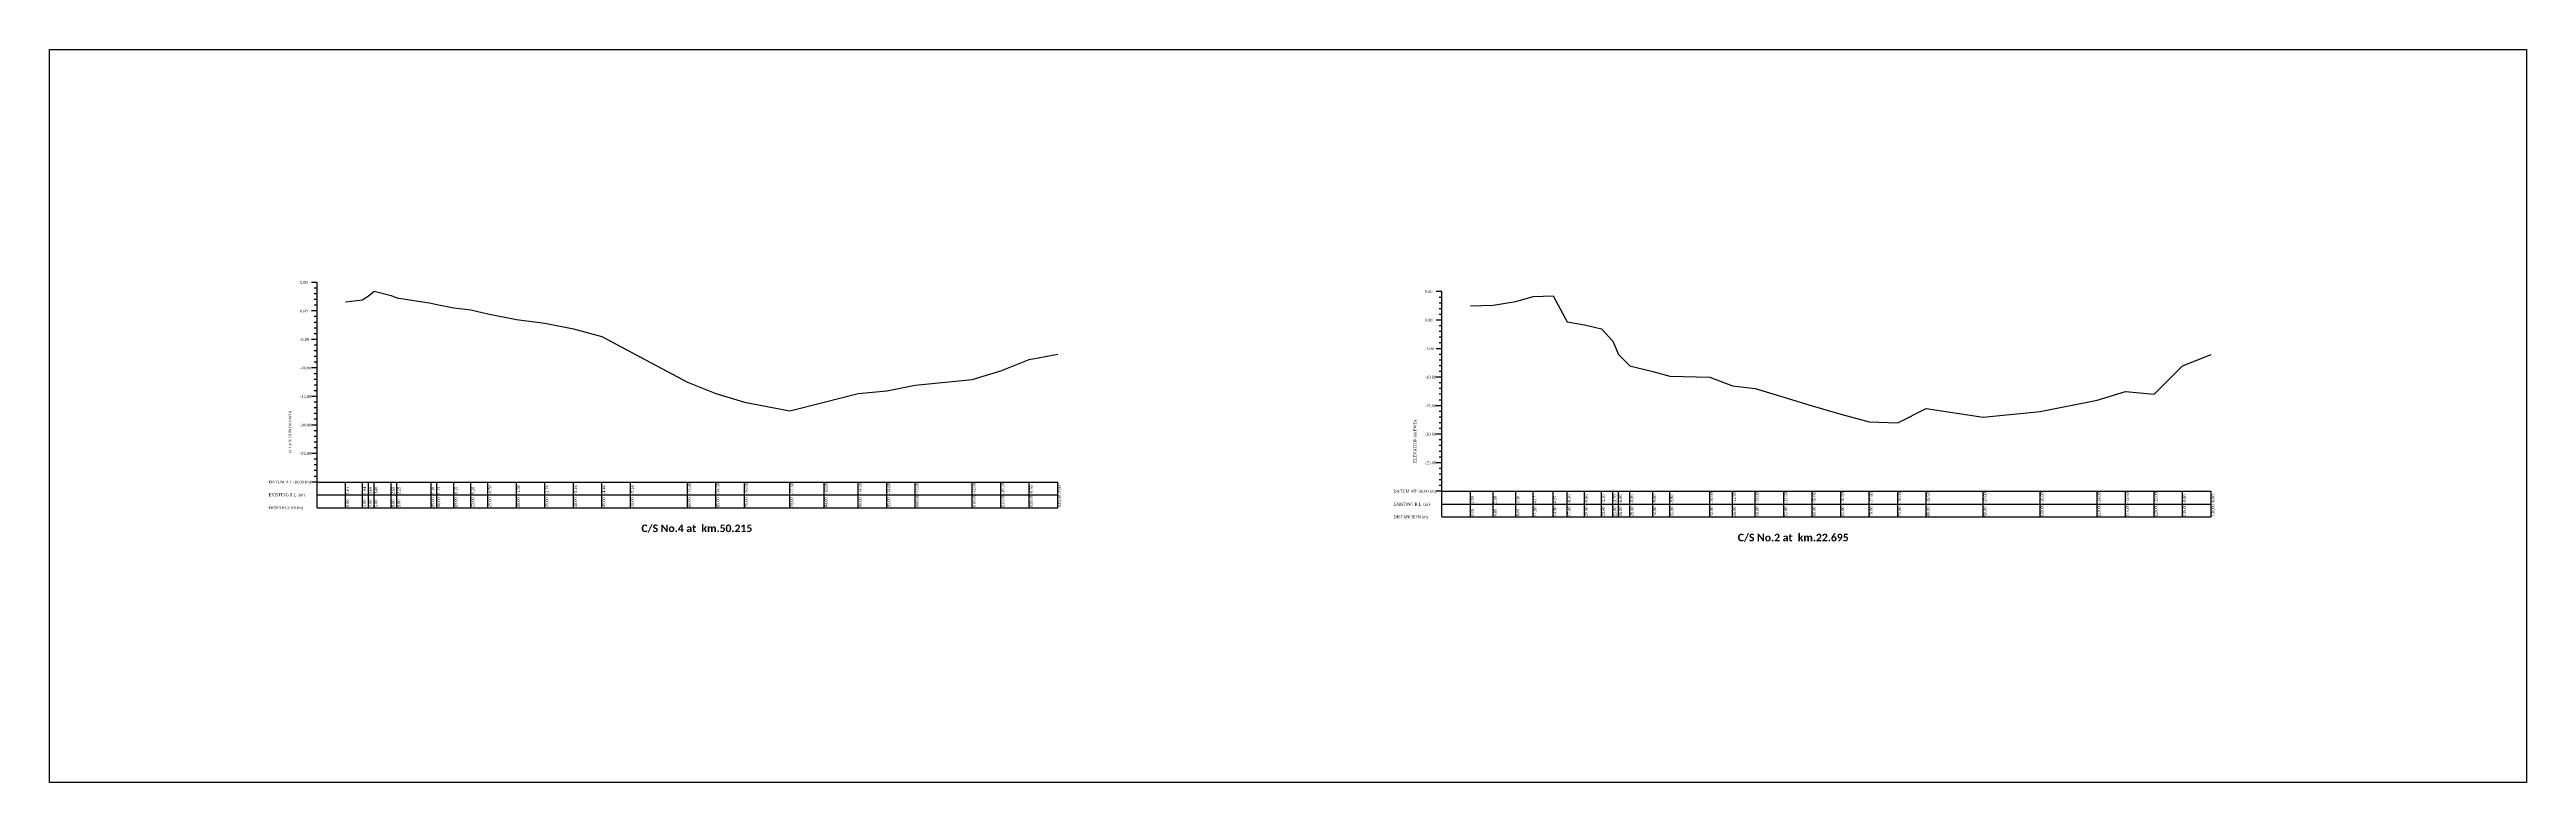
# Model space of a CAD drawing. Header units: metres. Extents: x -148477 to 168932, y -55673 to -2736.
# Drawn here: x 24557 to 24991.7, y -46088.7 to -45960.2 of the extents above; entities that cross this region are included whole.
import ezdxf

# ---------------------------------------------------------------- set-up
doc = ezdxf.new("R2010")
doc.units = ezdxf.units.M
doc.styles.add('liza', font='times.ttf', dxfattribs={"height": 2})
doc.styles.get("Standard").update_dxf_attribs({"font": 'times.ttf'})

msp = doc.modelspace()

# ---------------------------------------------------------------- linework, layer by layer
at = {"color": 6, "linetype": 'Continuous', "lineweight": -3, "ltscale": 0.5}
for p, q in [((24603.9347, -46001.0559), (24602.9347, -46001.0559)), ((24603.9347, -46002.0559), (24603.4347, -46002.0559)), ((24603.9347, -46003.0559), (24603.4347, -46003.0559)), ((24603.9347, -46004.0559), (24603.4347, -46004.0559)), ((24603.9347, -46040.5559), (24603.9347, -46001.0559)), ((24801.3623, -46002.669), (24800.3623, -46002.669)), ((24801.3623, -46003.669), (24800.8623, -46003.669)), ((24801.3623, -46042.169), (24801.3623, -46002.669)), ((24603.9347, -46006.0559), (24602.9347, -46006.0559)), ((24603.9347, -46005.0559), (24603.4347, -46005.0559)), ((24603.9347, -46007.0559), (24603.4347, -46007.0559)), ((24603.9347, -46008.0559), (24603.4347, -46008.0559)), ((24801.3623, -46007.669), (24800.3623, -46007.669)), ((24801.3623, -46004.669), (24800.8623, -46004.669)), ((24801.3623, -46005.669), (24800.8623, -46005.669)), ((24801.3623, -46006.669), (24800.8623, -46006.669)), ((24801.3623, -46008.669), (24800.8623, -46008.669)), ((24603.9347, -46011.0559), (24602.9347, -46011.0559)), ((24603.9347, -46009.0559), (24603.4347, -46009.0559)), ((24603.9347, -46010.0559), (24603.4347, -46010.0559)), ((24603.9347, -46012.0559), (24603.4347, -46012.0559)), ((24603.9347, -46013.0559), (24603.4347, -46013.0559)), ((24801.3623, -46012.669), (24800.3623, -46012.669)), ((24801.3623, -46009.669), (24800.8623, -46009.669)), ((24801.3623, -46010.669), (24800.8623, -46010.669)), ((24801.3623, -46011.669), (24800.8623, -46011.669)), ((24603.9347, -46016.0559), (24602.9347, -46016.0559)), ((24603.9347, -46014.0559), (24603.4347, -46014.0559)), ((24603.9347, -46015.0559), (24603.4347, -46015.0559)), ((24603.9347, -46017.0559), (24603.4347, -46017.0559)), ((24801.3623, -46013.669), (24800.8623, -46013.669)), ((24801.3623, -46014.669), (24800.8623, -46014.669)), ((24801.3623, -46015.669), (24800.8623, -46015.669)), ((24801.3623, -46016.669), (24800.8623, -46016.669)), ((24603.9347, -46021.0559), (24602.9347, -46021.0559)), ((24603.9347, -46018.0559), (24603.4347, -46018.0559)), ((24603.9347, -46019.0559), (24603.4347, -46019.0559)), ((24603.9347, -46020.0559), (24603.4347, -46020.0559)), ((24801.3623, -46017.669), (24800.3623, -46017.669)), ((24801.3623, -46018.669), (24800.8623, -46018.669)), ((24801.3623, -46019.669), (24800.8623, -46019.669)), ((24801.3623, -46020.669), (24800.8623, -46020.669)), ((24801.3623, -46021.669), (24800.8623, -46021.669)), ((24603.9347, -46026.0559), (24602.9347, -46026.0559)), ((24603.9347, -46022.0559), (24603.4347, -46022.0559)), ((24603.9347, -46023.0559), (24603.4347, -46023.0559)), ((24603.9347, -46024.0559), (24603.4347, -46024.0559)), ((24603.9347, -46025.0559), (24603.4347, -46025.0559)), ((24801.3623, -46022.669), (24800.3623, -46022.669)), ((24801.3623, -46023.669), (24800.8623, -46023.669)), ((24801.3623, -46024.669), (24800.8623, -46024.669)), ((24801.3623, -46025.669), (24800.8623, -46025.669)), ((24603.9347, -46027.0559), (24603.4347, -46027.0559)), ((24603.9347, -46028.0559), (24603.4347, -46028.0559)), ((24603.9347, -46029.0559), (24603.4347, -46029.0559)), ((24603.9347, -46030.0559), (24603.4347, -46030.0559)), ((24801.3623, -46027.669), (24800.3623, -46027.669)), ((24801.3623, -46026.669), (24800.8623, -46026.669)), ((24801.3623, -46028.669), (24800.8623, -46028.669)), ((24801.3623, -46029.669), (24800.8623, -46029.669)), ((24603.9347, -46031.0559), (24602.9347, -46031.0559)), ((24603.9347, -46032.0559), (24603.4347, -46032.0559)), ((24603.9347, -46033.0559), (24603.4347, -46033.0559)), ((24603.9347, -46034.0559), (24603.4347, -46034.0559)), ((24801.3623, -46032.669), (24800.3623, -46032.669)), ((24801.3623, -46030.669), (24800.8623, -46030.669)), ((24801.3623, -46031.669), (24800.8623, -46031.669)), ((24801.3623, -46033.669), (24800.8623, -46033.669)), ((24801.3623, -46034.669), (24800.8623, -46034.669)), ((24603.9347, -46036.0559), (24602.9347, -46036.0559)), ((24603.9347, -46035.0559), (24603.4347, -46035.0559)), ((24603.9347, -46036.0559), (24733.9347, -46036.0559)), ((24603.9347, -46038.3059), (24733.9347, -46038.3059)), ((24608.9347, -46040.5559), (24608.9347, -46036.0559)), ((24611.9347, -46040.5559), (24611.9347, -46036.0559)), ((24612.9347, -46040.5559), (24612.9347, -46036.0559)), ((24613.9347, -46040.5559), (24613.9347, -46036.0559)), ((24616.9347, -46040.5559), (24616.9347, -46036.0559)), ((24617.9347, -46040.5559), (24617.9347, -46036.0559)), ((24623.9347, -46040.5559), (24623.9347, -46036.0559)), ((24624.9347, -46040.5559), (24624.9347, -46036.0559)), ((24627.9347, -46040.5559), (24627.9347, -46036.0559)), ((24630.9347, -46040.5559), (24630.9347, -46036.0559)), ((24633.9347, -46040.5559), (24633.9347, -46036.0559)), ((24638.9347, -46040.5559), (24638.9347, -46036.0559)), ((24643.9347, -46040.5559), (24643.9347, -46036.0559)), ((24648.9347, -46040.5559), (24648.9347, -46036.0559)), ((24653.9347, -46040.5559), (24653.9347, -46036.0559)), ((24658.9347, -46040.5559), (24658.9347, -46036.0559)), ((24668.9347, -46040.5559), (24668.9347, -46036.0559)), ((24673.9347, -46040.5559), (24673.9347, -46036.0559)), ((24678.9347, -46040.5559), (24678.9347, -46036.0559)), ((24686.9347, -46040.5559), (24686.9347, -46036.0559)), ((24692.9347, -46040.5559), (24692.9347, -46036.0559)), ((24698.9347, -46040.5559), (24698.9347, -46036.0559)), ((24703.9347, -46040.5559), (24703.9347, -46036.0559)), ((24708.9347, -46040.5559), (24708.9347, -46036.0559)), ((24718.9347, -46040.5559), (24718.9347, -46036.0559)), ((24723.9347, -46040.5559), (24723.9347, -46036.0559)), ((24728.9347, -46040.5559), (24728.9347, -46036.0559)), ((24733.9347, -46040.5559), (24733.9347, -46036.0559)), ((24801.3623, -46037.669), (24800.3623, -46037.669)), ((24801.3623, -46035.669), (24800.8623, -46035.669)), ((24801.3623, -46036.669), (24800.8623, -46036.669)), ((24801.3623, -46037.669), (24936.3623, -46037.669)), ((24806.3623, -46042.169), (24806.3623, -46037.669)), ((24810.3623, -46042.169), (24810.3623, -46037.669)), ((24814.3623, -46042.169), (24814.3623, -46037.669)), ((24817.3623, -46042.169), (24817.3623, -46037.669)), ((24820.8623, -46042.169), (24820.8623, -46037.669)), ((24823.3623, -46042.169), (24823.3623, -46037.669)), ((24826.3623, -46042.169), (24826.3623, -46037.669)), ((24829.3623, -46042.169), (24829.3623, -46037.669)), ((24831.3623, -46042.169), (24831.3623, -46037.669)), ((24832.3623, -46042.169), (24832.3623, -46037.669)), ((24834.3623, -46042.169), (24834.3623, -46037.669)), ((24838.3623, -46042.169), (24838.3623, -46037.669)), ((24841.3623, -46042.169), (24841.3623, -46037.669)), ((24848.3623, -46042.169), (24848.3623, -46037.669)), ((24852.3623, -46042.169), (24852.3623, -46037.669)), ((24856.3623, -46042.169), (24856.3623, -46037.669)), ((24861.3623, -46042.169), (24861.3623, -46037.669)), ((24866.3623, -46042.169), (24866.3623, -46037.669)), ((24871.3623, -46042.169), (24871.3623, -46037.669)), ((24876.3623, -46042.169), (24876.3623, -46037.669)), ((24881.3623, -46042.169), (24881.3623, -46037.669)), ((24886.3623, -46042.169), (24886.3623, -46037.669)), ((24896.3623, -46042.169), (24896.3623, -46037.669)), ((24906.3623, -46042.169), (24906.3623, -46037.669)), ((24916.3623, -46042.169), (24916.3623, -46037.669)), ((24921.3623, -46042.169), (24921.3623, -46037.669)), ((24926.3623, -46042.169), (24926.3623, -46037.669)), ((24931.3623, -46042.169), (24931.3623, -46037.669)), ((24936.3623, -46042.169), (24936.3623, -46037.669)), ((24603.9347, -46040.5559), (24733.9347, -46040.5559)), ((24801.3623, -46039.919), (24936.3623, -46039.919)), ((24801.3623, -46042.169), (24936.3623, -46042.169))]:
    msp.add_line(p, q, dxfattribs=at)
msp.add_lwpolyline([(24556.9779, -45960.2274), (24991.7208, -45960.2274), (24991.7208, -46088.7196), (24556.9779, -46088.7196)], close=True, dxfattribs=at)
for points in [[(24608.9347, -46004.4459), (24611.9347, -46004.1159), (24612.9347, -46003.3759), (24613.9347, -46002.5959), (24616.9347, -46003.3659), (24617.9347, -46003.7659), (24623.9347, -46004.6759), (24624.9347, -46004.9259), (24627.9347, -46005.5059), (24630.9347, -46005.8559), (24633.9347, -46006.5559), (24638.9347, -46007.5559), (24643.9347, -46008.2159), (24648.9347, -46009.2159), (24653.9347, -46010.5159), (24658.9347, -46013.2159), (24668.9347, -46018.5159), (24673.9347, -46020.5559), (24678.9347, -46022.0559), (24686.9347, -46023.5559), (24692.9347, -46022.0559), (24698.9347, -46020.5559), (24703.9347, -46020.0559), (24708.9347, -46019.0559), (24718.9347, -46018.0559), (24723.9347, -46016.5559), (24728.9347, -46014.5559), (24733.9347, -46013.6559)], [(24806.3623, -46005.169), (24810.3623, -46005.069), (24814.3623, -46004.369), (24817.3623, -46003.499), (24820.8623, -46003.419), (24823.3623, -46007.969), (24826.3623, -46008.469), (24829.3623, -46009.169), (24831.3623, -46011.369), (24832.3623, -46013.669), (24834.3623, -46015.669), (24838.3623, -46016.669), (24841.3623, -46017.469), (24848.3623, -46017.669), (24852.3623, -46019.169), (24856.3623, -46019.669), (24861.3623, -46021.169), (24866.3623, -46022.669), (24871.3623, -46024.169), (24876.3623, -46025.469), (24881.3623, -46025.669), (24886.3623, -46023.169), (24896.3623, -46024.669), (24906.3623, -46023.669), (24916.3623, -46021.669), (24921.3623, -46020.169), (24926.3623, -46020.669), (24931.3623, -46015.669), (24936.3623, -46013.669)]]:
    msp.add_lwpolyline(points, dxfattribs=at)

# ---------------------------------------------------------------- texts
at = {"color": 6, "linetype": 'Continuous', "lineweight": -3, "ltscale": 0.5, "char_height": 0.5, "attachment_point": 1, "style": 'liza'}
for s, insert, width in [('5.00', (24600.9347, -46000.8059), 2), ('5.00', (24798.3623, -46002.419), 2), ('0.00', (24600.9347, -46005.8059), 2), ('0.00', (24798.3623, -46007.419), 2), ('-5.00', (24600.9347, -46010.8059), 2), ('-5.00', (24798.3623, -46012.419), 2), ('-10.00', (24600.9347, -46015.8059), 2), ('-10.00', (24798.3623, -46017.419), 2), ('-15.00', (24600.9347, -46020.8059), 2), ('-20.00', (24600.9347, -46025.8059), 2), ('-15.00', (24798.3623, -46022.419), 2), ('-20.00', (24798.3623, -46027.419), 2), ('-25.00', (24600.9347, -46030.8059), 2), ('-25.00', (24798.3623, -46032.419), 2), ('DATUM AT -30.00 (m)', (24595.4347, -46035.8059), 7.5), ('EXISTING R.L. (m)', (24595.4347, -46038.0559), 7.5), ('DATUM AT -30.00 (m)', (24792.8623, -46037.419), 7.5), ('DISTANCE IN (m)', (24595.4347, -46040.3059), 7.5), ('EXISTING R.L. (m)', (24792.8623, -46039.669), 7.5), ('DISTANCE IN (m)', (24792.8623, -46041.919), 7.5)]:
    msp.add_mtext(s, dxfattribs=dict(at, insert=insert, width=width))
at = {"color": 6, "linetype": 'Continuous', "lineweight": -3, "ltscale": 0.5, "char_height": 0.5, "attachment_point": 1, "rotation": 90, "style": 'liza'}
for s, insert, width in [('ELEVATION (m PWD)', (24598.9347, -46031.0559), 10), ('ELEVATION (m PWD)', (24796.3623, -46032.669), 10), ('0.00', (24609.0347, -46040.4559), 2.15), ('1.61', (24609.0347, -46038.2059), 2.15), ('3.00', (24612.0347, -46040.4559), 2.15), ('1.94', (24612.0347, -46038.2059), 2.15), ('2.68', (24613.0347, -46038.2059), 2.15), ('4.00', (24613.0347, -46040.4559), 2.15), ('5.00', (24614.0347, -46040.4559), 2.15), ('3.46', (24614.0347, -46038.2059), 2.15), ('8.00', (24617.0347, -46040.4559), 2.15), ('2.69', (24617.0347, -46038.2059), 2.15), ('9.00', (24618.0347, -46040.4559), 2.15), ('2.29', (24618.0347, -46038.2059), 2.15), ('1.38', (24624.0347, -46038.2059), 2.15), ('15.00', (24624.0347, -46040.4559), 2.15), ('16.00', (24625.0347, -46040.4559), 2.15), ('1.13', (24625.0347, -46038.2059), 2.15), ('0.55', (24628.0347, -46038.2059), 2.15), ('19.00', (24628.0347, -46040.4559), 2.15), ('0.20', (24631.0347, -46038.2059), 2.15), ('22.00', (24631.0347, -46040.4559), 2.15), ('-0.50', (24634.0347, -46038.2059), 2.15), ('25.00', (24634.0347, -46040.4559), 2.15), ('-1.50', (24639.0347, -46038.2059), 2.15), ('30.00', (24639.0347, -46040.4559), 2.15), ('35.00', (24644.0347, -46040.4559), 2.15), ('-2.16', (24644.0347, -46038.2059), 2.15), ('40.00', (24649.0347, -46040.4559), 2.15), ('-3.16', (24649.0347, -46038.2059), 2.15), ('45.00', (24654.0347, -46040.4559), 2.15), ('-4.46', (24654.0347, -46038.2059), 2.15), ('50.00', (24659.0347, -46040.4559), 2.15), ('-7.16', (24659.0347, -46038.2059), 2.15), ('60.00', (24669.0347, -46040.4559), 2.15), ('-12.46', (24669.0347, -46038.2059), 2.15), ('-14.50', (24674.0347, -46038.2059), 2.15), ('65.00', (24674.0347, -46040.4559), 2.15), ('-16.00', (24679.0347, -46038.2059), 2.15), ('70.00', (24679.0347, -46040.4559), 2.15), ('-17.50', (24687.0347, -46038.2059), 2.15), ('78.00', (24687.0347, -46040.4559), 2.15), ('-16.00', (24693.0347, -46038.2059), 2.15), ('84.00', (24693.0347, -46040.4559), 2.15), ('-14.50', (24699.0347, -46038.2059), 2.15), ('90.00', (24699.0347, -46040.4559), 2.15), ('-14.00', (24704.0347, -46038.2059), 2.15), ('95.00', (24704.0347, -46040.4559), 2.15), ('-13.00', (24709.0347, -46038.2059), 2.15), ('100.00', (24709.0347, -46040.4559), 2.15), ('-12.00', (24719.0347, -46038.2059), 2.15), ('110.00', (24719.0347, -46040.4559), 2.15), ('-10.50', (24724.0347, -46038.2059), 2.15), ('115.00', (24724.0347, -46040.4559), 2.15), ('-8.50', (24729.0347, -46038.2059), 2.15), ('120.00', (24729.0347, -46040.4559), 2.15), ('-7.60', (24734.0347, -46038.2059), 2.15), ('125.00', (24734.0347, -46040.4559), 2.15), ('2.50', (24806.4623, -46039.819), 2.15), ('2.60', (24810.4623, -46039.819), 2.15), ('3.30', (24814.4623, -46039.819), 2.15), ('4.17', (24817.4623, -46039.819), 2.15), ('4.25', (24820.9623, -46039.819), 2.15), ('-0.30', (24823.4623, -46039.819), 2.15), ('-0.80', (24826.4623, -46039.819), 2.15), ('-1.50', (24829.4623, -46039.819), 2.15), ('-3.70', (24831.4623, -46039.819), 2.15), ('-6.00', (24832.4623, -46039.819), 2.15), ('-8.00', (24834.4623, -46039.819), 2.15), ('-9.00', (24838.4623, -46039.819), 2.15), ('-9.80', (24841.4623, -46039.819), 2.15), ('-10.00', (24848.4623, -46039.819), 2.15), ('-11.50', (24852.4623, -46039.819), 2.15), ('-12.00', (24856.4623, -46039.819), 2.15), ('-13.50', (24861.4623, -46039.819), 2.15), ('-15.00', (24866.4623, -46039.819), 2.15), ('-16.50', (24871.4623, -46039.819), 2.15), ('-17.80', (24876.4623, -46039.819), 2.15), ('-18.00', (24881.4623, -46039.819), 2.15), ('-15.50', (24886.4623, -46039.819), 2.15), ('-17.00', (24896.4623, -46039.819), 2.15), ('-16.00', (24906.4623, -46039.819), 2.15), ('-14.00', (24916.4623, -46039.819), 2.15), ('-12.50', (24921.4623, -46039.819), 2.15), ('-13.00', (24926.4623, -46039.819), 2.15), ('-8.00', (24931.4623, -46039.819), 2.15), ('-6.00', (24936.4623, -46039.819), 2.15), ('0.00', (24806.4623, -46042.069), 2.15), ('4.00', (24810.4623, -46042.069), 2.15), ('8.00', (24814.4623, -46042.069), 2.15), ('11.00', (24817.4623, -46042.069), 2.15), ('14.50', (24820.9623, -46042.069), 2.15), ('17.00', (24823.4623, -46042.069), 2.15), ('20.00', (24826.4623, -46042.069), 2.15), ('23.00', (24829.4623, -46042.069), 2.15), ('25.00', (24831.4623, -46042.069), 2.15), ('26.00', (24832.4623, -46042.069), 2.15), ('28.00', (24834.4623, -46042.069), 2.15), ('32.00', (24838.4623, -46042.069), 2.15), ('35.00', (24841.4623, -46042.069), 2.15), ('42.00', (24848.4623, -46042.069), 2.15), ('46.00', (24852.4623, -46042.069), 2.15), ('50.00', (24856.4623, -46042.069), 2.15), ('55.00', (24861.4623, -46042.069), 2.15), ('60.00', (24866.4623, -46042.069), 2.15), ('65.00', (24871.4623, -46042.069), 2.15), ('70.00', (24876.4623, -46042.069), 2.15), ('75.00', (24881.4623, -46042.069), 2.15), ('80.00', (24886.4623, -46042.069), 2.15), ('90.00', (24896.4623, -46042.069), 2.15), ('100.00', (24906.4623, -46042.069), 2.15), ('110.00', (24916.4623, -46042.069), 2.15), ('115.00', (24921.4623, -46042.069), 2.15), ('120.00', (24926.4623, -46042.069), 2.15), ('125.00', (24931.4623, -46042.069), 2.15), ('130.00', (24936.4623, -46042.069), 2.15)]:
    msp.add_mtext(s, dxfattribs=dict(at, insert=insert, width=width))
at = {"color": 0, "linetype": 'ByBlock', "lineweight": 30, "char_height": 1.326841, "width": 81.781813, "attachment_point": 1}
for s, insert in [('{\\fCalibri|b1|i0|c0|p34;\\C256;C/S No.4 at  km.50.215}', (24660.866, -46043.504)), ('{\\fCalibri|b1|i0|c0|p34;\\C256;C/S No.2 at  km.22.695}', (24853.2936, -46045.1171))]:
    msp.add_mtext(s, dxfattribs=dict(at, insert=insert))

doc.saveas('drawing.dxf')
